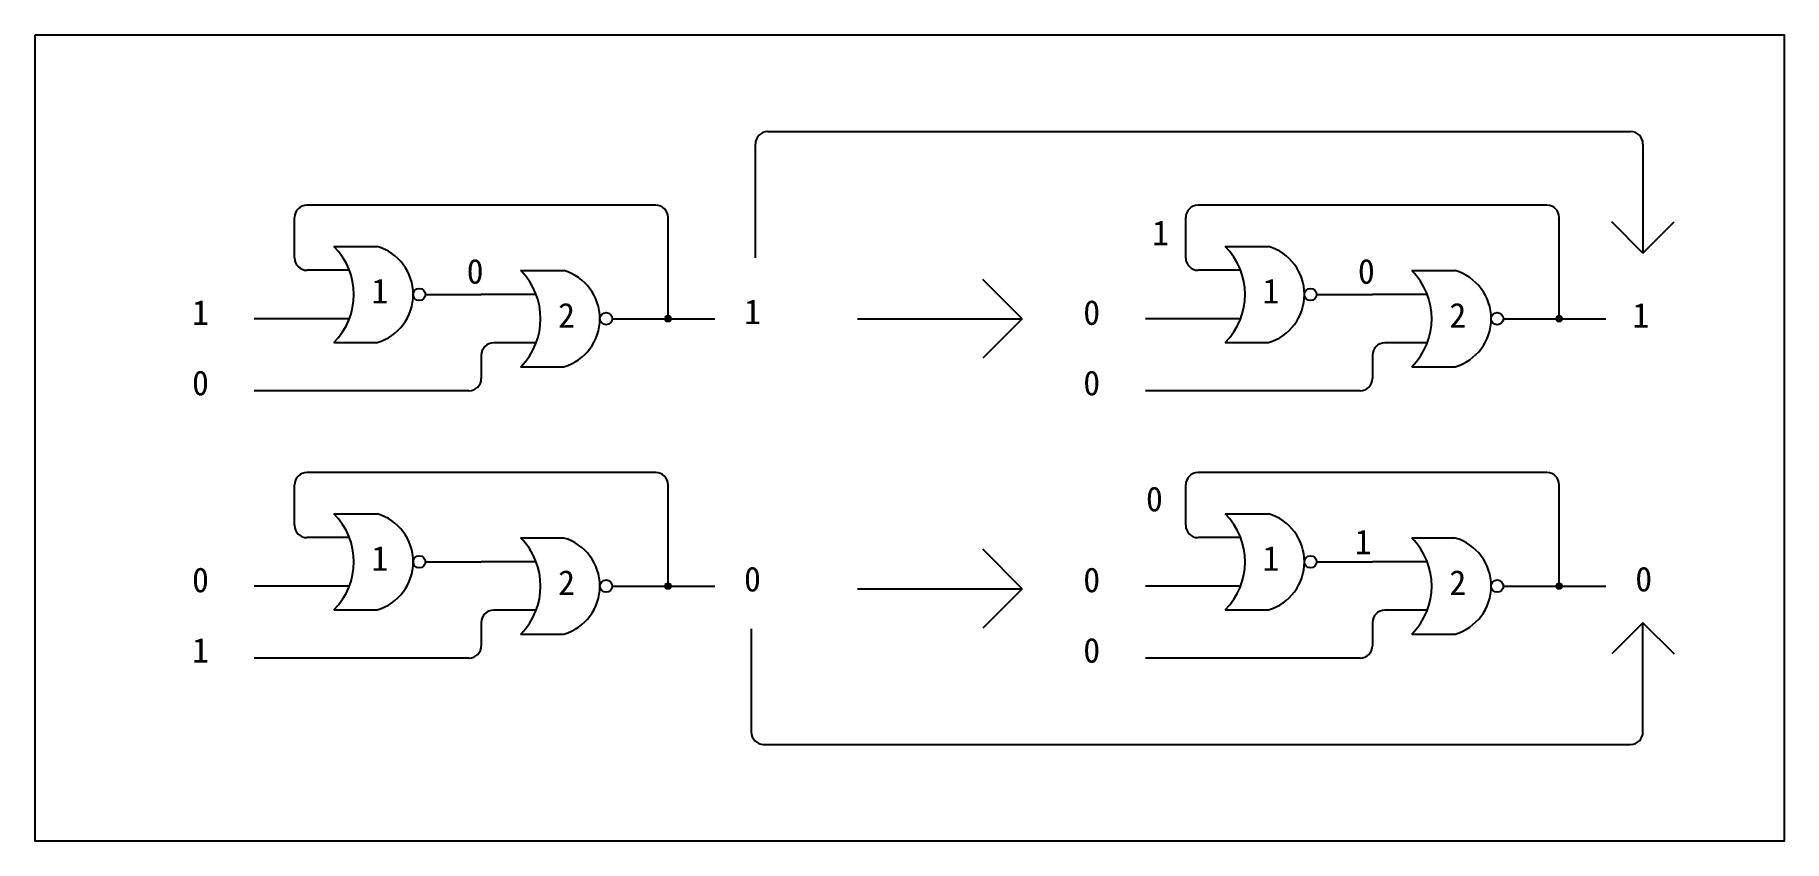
# Model space of a CAD drawing. Header units: inches. Extents: x -6 to 965, y -428 to -142.
# Drawn here: x 49.08 to 77.34, y -240.96 to -227.94 of the extents above; entities that cross this region are included whole.
import ezdxf

# ---------------------------------------------------------------- set-up
doc = ezdxf.new("R2010")
doc.units = ezdxf.units.IN
doc.header["$MEASUREMENT"] = 0
doc.styles.get("Standard").update_dxf_attribs({"font": 'arial.ttf'})

msp = doc.modelspace()

# ---------------------------------------------------------------- texts
at = {"color": 85, "true_color": 0x58ba48, "char_height": 0.4, "attachment_point": 1}
for s, insert in [('{\\fSimSun|b0|i0|c134|p2; 1}', (66.857, -230.933)), ('{\\fSimSun|b0|i0|c134|p2;0}', (56.052, -231.555)), ('{\\fSimSun|b0|i0|c134|p2;0}', (70.454, -231.555)), ('{\\fSimSun|b0|i0|c134|p2;1}', (51.614, -232.22)), ('{\\fSimSun|b0|i0|c134|p2; 1}', (60.262, -232.207)), ('{\\fSimSun|b0|i0|c134|p2;0}', (66.016, -232.22)), ('{\\fSimSun|b0|i0|c134|p2; 1}', (74.617, -232.265)), ('{\\fSimSun|b0|i0|c134|p2;0}', (51.614, -233.358)), ('{\\fSimSun|b0|i0|c134|p2;0}', (66.016, -233.358)), ('{\\fSimSun|b0|i0|c134|p2; 0}', (66.757, -235.233)), ('{\\fSimSun|b0|i0|c134|p2; 1}', (70.129, -235.926)), ('{\\fSimSun|b0|i0|c134|p2;0}', (51.614, -236.54)), ('{\\fSimSun|b0|i0|c134|p2; 0}', (60.262, -236.527)), ('{\\fSimSun|b0|i0|c134|p2;0}', (66.016, -236.54)), ('{\\fSimSun|b0|i0|c134|p2; 0}', (74.664, -236.527)), ('{\\fSimSun|b0|i0|c134|p2;1}', (51.614, -237.678)), ('{\\fSimSun|b0|i0|c134|p2;0}', (66.016, -237.678))]:
    msp.add_mtext_dynamic_manual_height_columns(s, width=3.93156, gutter_width=1, heights=[0], dxfattribs=dict(at, insert=insert))
at = {"char_height": 0.4, "attachment_point": 1}
for s, insert in [('{\\fSimSun|b0|i0|c134|p2;1}', (54.512, -231.874)), ('{\\fSimSun|b0|i0|c134|p2;1}', (68.913, -231.874)), ('{\\fSimSun|b0|i0|c134|p2;2}', (57.53, -232.265)), ('{\\fSimSun|b0|i0|c134|p2;2}', (71.932, -232.265)), ('{\\fSimSun|b0|i0|c134|p2;1}', (54.512, -236.193)), ('{\\fSimSun|b0|i0|c134|p2;1}', (68.913, -236.193)), ('{\\fSimSun|b0|i0|c134|p2;2}', (57.53, -236.584)), ('{\\fSimSun|b0|i0|c134|p2;2}', (71.932, -236.584))]:
    msp.add_mtext_dynamic_manual_height_columns(s, width=3.93156, gutter_width=1, heights=[0], dxfattribs=dict(at, insert=insert))

# ---------------------------------------------------------------- hatches: boundary and pattern name
h = msp.add_hatch(color=256)
h.dxf.hatch_style = 1
h.paths.add_polyline_path([(59.306, -232.472, 0.414214), (59.258, -232.52), (59.306, -232.52)])
h.paths.add_polyline_path([(59.306, -232.472), (59.306, -232.52), (59.353, -232.52, 0.414214)])
h.paths.add_polyline_path([(59.353, -232.52), (59.306, -232.52), (59.258, -232.52, 1)])
h = msp.add_hatch(color=256)
h.dxf.hatch_style = 1
h.paths.add_polyline_path([(73.707, -232.472, 0.414214), (73.66, -232.52), (73.707, -232.52)])
h.paths.add_polyline_path([(73.707, -232.472), (73.707, -232.52), (73.755, -232.52, 0.414214)])
h.paths.add_polyline_path([(73.755, -232.52), (73.707, -232.52), (73.66, -232.52, 1)])
h = msp.add_hatch(color=256)
h.dxf.hatch_style = 1
h.paths.add_polyline_path([(59.306, -236.792, 0.414214), (59.258, -236.84), (59.306, -236.84)])
h.paths.add_polyline_path([(59.306, -236.792), (59.306, -236.84), (59.353, -236.84, 0.414214)])
h.paths.add_polyline_path([(59.353, -236.84), (59.306, -236.84), (59.258, -236.84, 1)])
h = msp.add_hatch(color=256)
h.dxf.hatch_style = 1
h.paths.add_polyline_path([(73.707, -236.792, 0.414214), (73.66, -236.84), (73.707, -236.84)])
h.paths.add_polyline_path([(73.707, -236.792), (73.707, -236.84), (73.755, -236.84, 0.414214)])
h.paths.add_polyline_path([(73.755, -236.84), (73.707, -236.84), (73.66, -236.84, 1)])

# ---------------------------------------------------------------- linework, layer by layer
at = {"color": 1}
for p, q in [((60.917, -229.498), (74.86, -229.498)), ((60.717, -231.538), (60.717, -229.698)), ((75.06, -229.698), (75.06, -231.46)), ((75.06, -231.46), (74.556, -230.956)), ((75.06, -231.46), (75.565, -230.956)), ((65.028, -232.523), (64.391, -231.886)), ((62.365, -232.523), (65.028, -232.523)), ((65.028, -232.523), (64.391, -233.16)), ((65.028, -236.883), (64.391, -236.246)), ((62.365, -236.883), (65.028, -236.883)), ((65.028, -236.883), (64.391, -237.52)), ((60.65, -237.53), (60.65, -239.198)), ((75.06, -237.432), (74.556, -237.936)), ((75.06, -239.198), (75.06, -237.432)), ((75.06, -237.432), (75.565, -237.936)), ((60.85, -239.398), (74.86, -239.398))]:
    msp.add_line(p, q, dxfattribs=at)
for p, q in [((53.27, -231.538), (53.27, -230.885)), ((59.106, -230.685), (53.47, -230.685)), ((59.306, -232.52), (59.306, -230.885)), ((67.671, -231.538), (67.671, -230.885)), ((73.507, -230.685), (67.871, -230.685)), ((73.707, -232.52), (73.707, -230.885)), ((53.906, -231.353), (54.606, -231.353)), ((68.307, -231.353), (69.007, -231.353)), ((54.156, -231.738), (53.47, -231.738)), ((56.924, -231.744), (57.624, -231.744)), ((68.557, -231.738), (67.871, -231.738)), ((71.325, -231.744), (72.025, -231.744)), ((55.384, -232.129), (56.288, -232.129)), ((57.174, -232.129), (56.288, -232.129)), ((69.786, -232.129), (70.689, -232.129)), ((71.575, -232.129), (70.689, -232.129)), ((54.156, -232.52), (52.62, -232.52)), ((58.403, -232.52), (60.06, -232.52)), ((68.557, -232.52), (67.021, -232.52)), ((72.804, -232.52), (74.462, -232.52)), ((53.906, -232.906), (54.606, -232.906)), ((56.288, -233.111), (56.288, -233.485)), ((57.174, -232.911), (56.488, -232.911)), ((68.307, -232.906), (69.007, -232.906)), ((70.689, -233.111), (70.689, -233.485)), ((71.575, -232.911), (70.889, -232.911)), ((56.924, -233.296), (57.624, -233.296)), ((71.325, -233.296), (72.025, -233.296)), ((56.088, -233.685), (52.62, -233.685)), ((70.489, -233.685), (67.021, -233.685)), ((59.106, -235.005), (53.47, -235.005)), ((73.507, -235.005), (67.871, -235.005)), ((53.27, -235.858), (53.27, -235.205)), ((59.306, -236.84), (59.306, -235.205)), ((67.671, -235.858), (67.671, -235.205)), ((73.707, -236.84), (73.707, -235.205)), ((53.906, -235.673), (54.606, -235.673)), ((68.307, -235.673), (69.007, -235.673)), ((54.156, -236.058), (53.47, -236.058)), ((56.924, -236.063), (57.624, -236.063)), ((68.557, -236.058), (67.871, -236.058)), ((71.325, -236.063), (72.025, -236.063)), ((55.384, -236.449), (56.288, -236.449)), ((57.174, -236.449), (56.288, -236.449)), ((69.786, -236.449), (70.689, -236.449)), ((71.575, -236.449), (70.689, -236.449)), ((54.156, -236.84), (52.62, -236.84)), ((58.403, -236.84), (60.06, -236.84)), ((68.557, -236.84), (67.021, -236.84)), ((72.804, -236.84), (74.462, -236.84)), ((53.906, -237.225), (54.606, -237.225)), ((57.174, -237.23), (56.488, -237.23)), ((68.307, -237.225), (69.007, -237.225)), ((71.575, -237.23), (70.889, -237.23)), ((56.288, -237.43), (56.288, -237.804)), ((56.924, -237.616), (57.624, -237.616)), ((70.689, -237.43), (70.689, -237.804)), ((71.325, -237.616), (72.025, -237.616)), ((56.088, -238.004), (52.62, -238.004)), ((70.489, -238.004), (67.021, -238.004))]:
    msp.add_line(p, q)
msp.add_lwpolyline([(49.076, -227.936), (77.339, -227.936), (77.339, -240.96), (49.076, -240.96)], close=True)
for centre, radius in [((55.286, -232.129), 0.0986), ((69.687, -232.129), 0.0986), ((58.304, -232.52), 0.0986), ((59.306, -232.52), 0.0475), ((72.705, -232.52), 0.0986), ((73.707, -232.52), 0.0475), ((55.286, -236.449), 0.0986), ((69.687, -236.449), 0.0986), ((58.304, -236.84), 0.0986), ((59.306, -236.84), 0.0475), ((72.705, -236.84), 0.0986), ((73.707, -236.84), 0.0475)]:
    msp.add_circle(centre, radius)
for centre, start, end in [((60.917, -229.698), 90, 180), ((74.86, -229.698), 0, 90), ((60.85, -239.198), 180, 270), ((74.86, -239.198), 270, 0)]:
    msp.add_arc(centre, 0.2, start, end, dxfattribs=at)
for centre, radius, start, end in [((53.47, -230.885), 0.2, 90, 180), ((59.106, -230.885), 0.2, 0, 90), ((67.871, -230.885), 0.2, 90, 180), ((73.507, -230.885), 0.2, 0, 90), ((53.13, -232.129), 1.098, 315.0048, 44.9952), ((54.378, -232.129), 0.809, 286.3554, 73.6446), ((67.531, -232.129), 1.098, 315.0048, 44.9952), ((68.78, -232.129), 0.809, 286.3554, 73.6446), ((53.47, -231.538), 0.2, 180, 270), ((56.148, -232.52), 1.098, 315.0048, 44.9952), ((57.396, -232.52), 0.809, 286.3554, 73.6446), ((67.871, -231.538), 0.2, 180, 270), ((70.549, -232.52), 1.098, 315.0048, 44.9952), ((71.798, -232.52), 0.809, 286.3554, 73.6446), ((56.488, -233.111), 0.2, 90, 180), ((70.889, -233.111), 0.2, 90, 180), ((56.088, -233.485), 0.2, 270, 0), ((70.489, -233.485), 0.2, 270, 0), ((53.47, -235.205), 0.2, 90, 180), ((59.106, -235.205), 0.2, 0, 90), ((67.871, -235.205), 0.2, 90, 180), ((73.507, -235.205), 0.2, 0, 90), ((53.13, -236.449), 1.098, 315.0048, 44.9952), ((54.378, -236.449), 0.809, 286.3554, 73.6446), ((67.531, -236.449), 1.098, 315.0048, 44.9952), ((68.78, -236.449), 0.809, 286.3554, 73.6446), ((53.47, -235.858), 0.2, 180, 270), ((67.871, -235.858), 0.2, 180, 270), ((56.148, -236.84), 1.098, 315.0048, 44.9952), ((57.396, -236.84), 0.809, 286.3554, 73.6446), ((70.549, -236.84), 1.098, 315.0048, 44.9952), ((71.798, -236.84), 0.809, 286.3554, 73.6446), ((56.488, -237.43), 0.2, 90, 180), ((70.889, -237.43), 0.2, 90, 180), ((56.088, -237.804), 0.2, 270, 0), ((70.489, -237.804), 0.2, 270, 0)]:
    msp.add_arc(centre, radius, start, end)

msp.set_redraw_order([(e.dxf.handle, doc.entitydb.next_handle()) for e in msp.query("TEXT MTEXT ATTDEF DIMENSION ARC_DIMENSION")])  # texts and dimensions are drawn at this point

doc.saveas('drawing.dxf')
